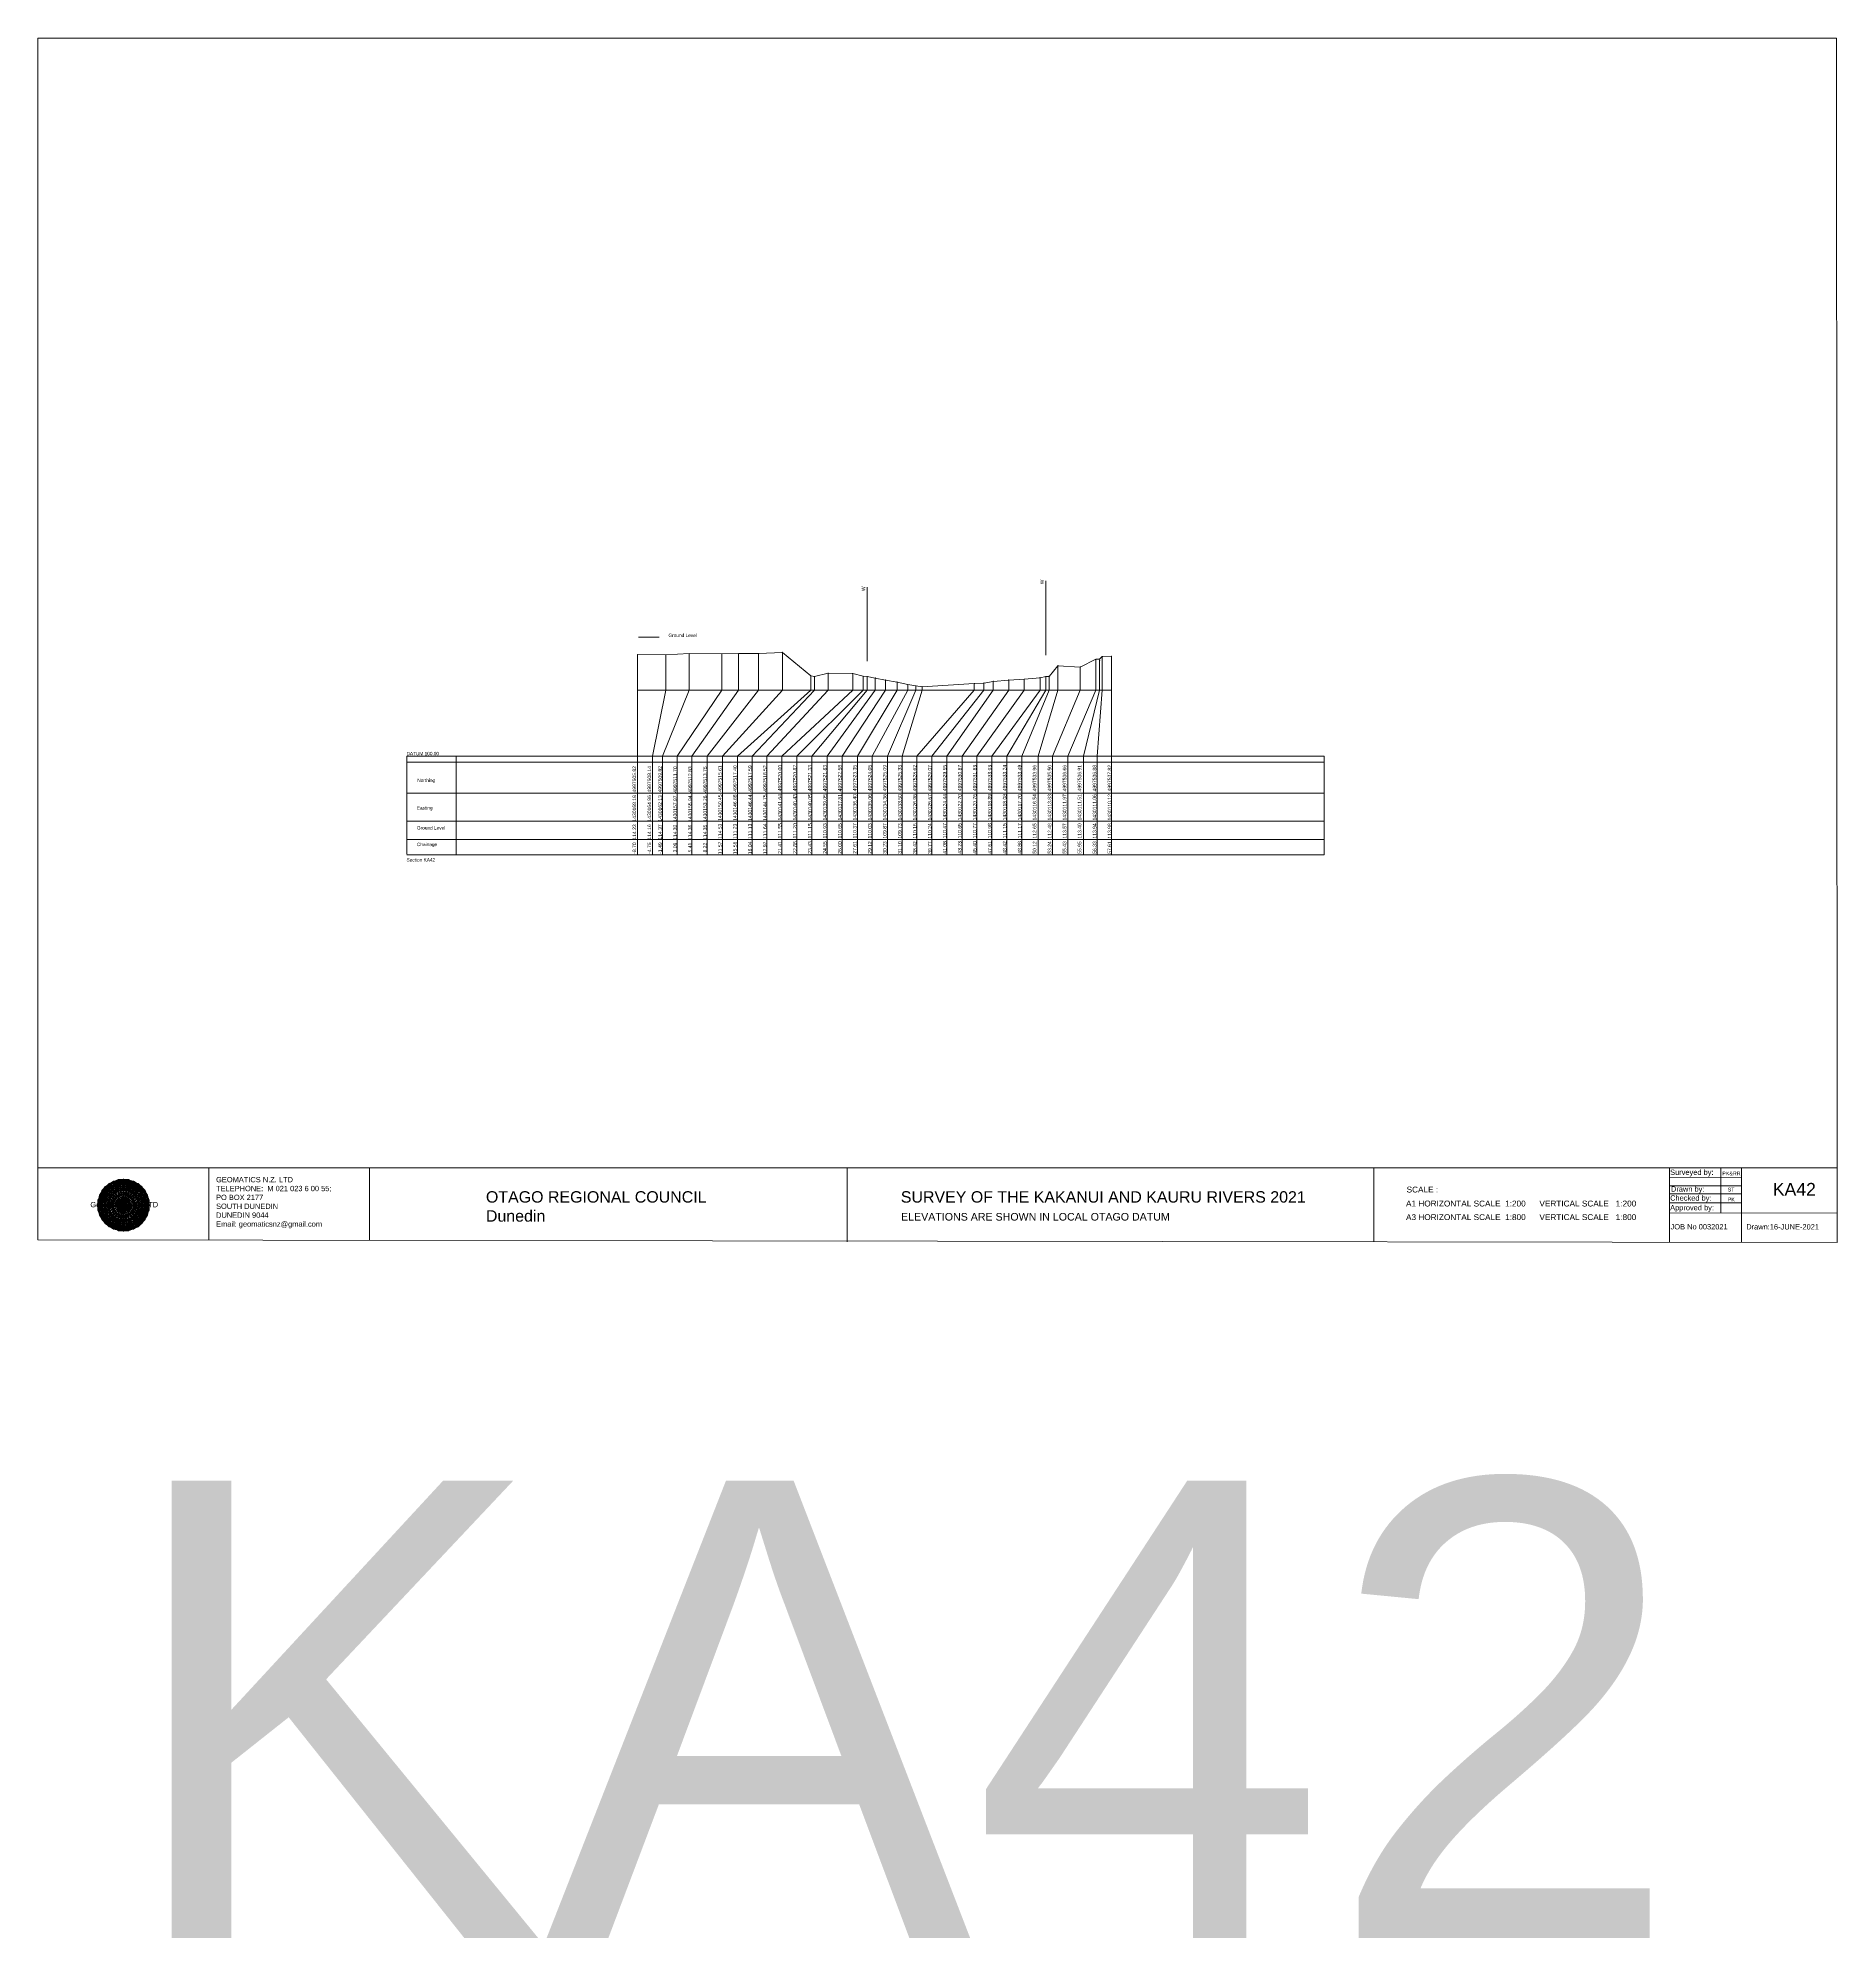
# Model space of a CAD drawing. Header units: millimetres. Extents: x -4102225 to 9709717, y -15023097 to 2258209.
# Drawn here: x 7407378 to 7659156, y -65384 to 200506 of the extents above; entities that cross this region are included whole.
import ezdxf

# ---------------------------------------------------------------- set-up
doc = ezdxf.new("R2010")
doc.units = ezdxf.units.MM
doc.header["$PDMODE"] = 35
doc.header["$PDSIZE"] = 20
doc.layers.get('0').update_dxf_attribs({"lineweight": 0})
doc.layers.add('geo', color=7, linetype='Continuous', lineweight=0)
doc.styles.get("Standard").update_dxf_attribs({"font": 'arial.ttf'})

# ---------------------------------------------------------------- blocks, each defined once
blk = doc.blocks.new('Geomatics_Circle_SPT')
at = {"layer": 'geo', "color": 2, "linetype": 'Continuous', "lineweight": 0}
for p, q in [((0, 25.2), (-25.2, 0)), ((-24.7, 4.9), (-4.9, 24.7)), ((-24.7, -4.9), (4.9, 24.7)), ((-9.7, 23.3), (-23.3, 9.6)), ((9.7, 23.3), (-23.3, -9.7)), ((-21, 14), (-14, 21)), ((-21, -14), (14, 21)), ((-14, 21), (21, -14)), ((23.3, -9.7), (-9.7, 23.3)), ((-4.9, 24.7), (24.7, -4.9)), ((25.2, 0), (0, 25.2)), ((4.9, 24.7), (24.7, 4.9)), ((23.3, 9.7), (9.7, 23.3)), ((14, 21), (21, 14)), ((4.9, -24.7), (-24.7, 4.9)), ((-24.7, 0), (0, -24.7)), ((-23.3, 9.7), (9.7, -23.3)), ((14, -21), (-21, 14)), ((0, 0), (-17.8, 17.8)), ((0, 0), (-17.8, -17.8)), ((21, 14), (-14, -21)), ((-9.7, -23.3), (23.3, 9.7)), ((24.7, 4.9), (-4.9, -24.7)), ((0, 0), (17.8, 17.8)), ((0, 0), (17.8, -17.8)), ((0, -24.8), (25.2, 0)), ((17.8, 18.1), (17.8, 18.1)), ((-4.9, -24.7), (-24.7, -4.9)), ((-23.3, -9.7), (-9.7, -23.3)), ((-14, -21), (-21, -14)), ((-17.8, -17.8), (-17.8, -17.8)), ((24.7, -4.9), (4.9, -24.7)), ((9.7, -23.3), (23.3, -9.7)), ((21, -14), (14, -21)), ((18.1, -17.8), (18.1, -17.8)), ((4.9, -24.7), (4.9, -24.7))]:
    blk.add_line(p, q, dxfattribs=at)
at = {"layer": 'geo', "color": 1, "linetype": 'Continuous', "lineweight": 0}
for p, q in [((-25.2, 0), (9.7, 23.3)), ((-25.2, 0), (-9.6, 23.3)), ((-4.9, 24.8), (-24.7, -4.9)), ((4.9, 24.7), (-24.7, 4.9)), ((14, 21), (-24.7, -4.9)), ((-14, 21), (-24.7, 4.9)), ((-23.3, 9.7), (0, 25.2)), ((-23.3, -9.6), (0, 25.2)), ((4.9, 24.8), (-21, -14)), ((-4.9, 24.7), (-21, 14)), ((14, 21), (-21, 14)), ((-14, 21), (-21, -14)), ((-17.8, 17.8), (9.7, 23.3)), ((-17.8, 17.8), (-9.6, 23.3)), ((-17.8, -17.8), (9.7, 23.3)), ((-17.8, -17.8), (-9.7, 23.3)), ((4.9, 24.7), (-14, 21)), ((-4.9, 24.7), (-14, -20.9)), ((0, 0), (-14, 21)), ((-14, 21), (-4.9, -24.7)), ((-14, 21), (-14, 21)), ((24.7, -4.9), (-14, 21)), ((21, 14), (-14, 21)), ((-9.8, 23.1), (-9.8, 23.1)), ((-9.7, 23.3), (0, 25.2)), ((-9.7, 23.3), (0, -25.2)), ((-9.7, -23.3), (0, 25.2)), ((-9.6, 23.3), (17.8, -17.8)), ((-9.6, 23.3), (25.2, 0)), ((-9.6, 23.3), (17.8, 17.8)), ((0, 0), (-4.9, 24.7)), ((-4.9, 24.7), (-4.9, 24.7)), ((21, -14), (-4.9, 24.7)), ((24.8, 4.9), (-4.9, 24.7)), ((14, 21), (-4.9, 24.7)), ((-0.2, 25.1), (-0.2, 25.1)), ((0, 25.2), (9.7, -23.3)), ((0, 25.2), (23.3, -9.7)), ((0, 25.2), (23.3, 9.7)), ((0, 25.2), (9.7, 23.3)), ((0, 0), (4.9, 24.7)), ((0, -25.2), (9.7, 23.3)), ((0, 0), (14, 21)), ((21, 14), (4.9, 24.8)), ((14, -21), (4.9, 24.7)), ((24.7, -4.9), (4.9, 24.7)), ((4.9, 24.7), (4.9, 24.7)), ((4.9, -24.7), (14, 21)), ((9.4, 23.3), (9.4, 23.3)), ((9.7, 23.3), (17.8, -17.8)), ((9.7, 23.3), (25.2, 0)), ((9.7, 23.3), (17.8, 17.9)), ((21, -14), (14, 21)), ((24.7, 4.9), (14, 21)), ((14, 21), (14, 21)), ((-25.2, 0), (23.3, 9.7)), ((-25.2, 0), (-23.3, 9.7)), ((-23.3, -9.7), (-25.2, 0)), ((-9.6, -23.3), (-25.2, 0)), ((9.7, -23.3), (-25.2, 0)), ((21, 14), (-24.7, 4.9)), ((-21, 14), (-24.7, -4.9)), ((0, 0), (-24.7, 4.9)), ((-24.7, 4.9), (-21, -14)), ((-24.7, 4.9), (-4.9, -24.7)), ((-24.7, 4.9), (14, -21)), ((-24.7, 4.9), (-24.7, 4.9)), ((0, 0), (-24.7, -4.9)), ((-23.3, -9.6), (17.8, 17.8)), ((-23.3, 9.7), (-17.8, 17.9)), ((-23.3, -9.6), (-17.8, 17.9)), ((-23.3, 9.7), (17.8, 17.8)), ((-17.8, -17.8), (-23.3, 9.7)), ((0, -25.2), (-23.3, 9.7)), ((-23.3, 9.7), (17.8, -17.8)), ((-23.3, 9.7), (25.2, 0)), ((-23.3, 9.4), (-23.3, 9.4)), ((-23.3, -9.7), (25.2, 0)), ((0, 0), (-21, 14)), ((-21, 14), (-14, -21)), ((-21, 14), (4.9, -24.7)), ((-21, 14), (-21, 14)), ((24.7, 4.9), (-21, 14)), ((0, 0), (-21, -14)), ((-17.9, 17.6), (-17.9, 17.6)), ((-9.7, -23.3), (-17.8, 17.8)), ((-17.8, 17.8), (9.7, -23.3)), ((-17.8, 17.8), (23.3, -9.6)), ((-17.8, 17.8), (23.3, 9.7)), ((-17.8, -17.8), (23.3, 9.7)), ((-14, -21), (24.7, 4.9)), ((0, 0), (-14, -21)), ((-9.6, -23.3), (17.8, 17.9)), ((25.2, 0), (-9.6, -23.3)), ((-4.9, -24.7), (21, 14)), ((0, 0), (-4.9, -24.7)), ((0, 0), (21, 14)), ((23.3, 9.7), (0, -25.2)), ((0, 0), (24.8, 4.9)), ((0, 0), (4.9, -24.7)), ((0, 0), (14, -21)), ((0, 0), (21, -14)), ((0, 0), (24.8, -4.9)), ((4.9, -24.7), (24.7, 4.9)), ((17.8, 17.8), (9.7, -23.3)), ((25.2, 0), (9.7, -23.3)), ((14, -21), (21, 14)), ((17.6, 17.9), (17.6, 17.9)), ((17.8, 17.8), (23.3, -9.7)), ((17.8, 17.8), (23.3, 9.7)), ((23.3, 9.7), (17.8, -17.8)), ((24.7, -4.9), (21, 14)), ((21, 14), (21, 14)), ((21, -14), (24.7, 4.9)), ((23.1, 9.8), (23.1, 9.8)), ((23.3, 9.7), (25.2, 0)), ((25.2, 0), (23.3, -9.6)), ((24.7, 4.9), (24.7, 4.9)), ((25.1, 0.2), (25.1, 0.2)), ((-25.2, 0), (23.3, -9.7)), ((-25.1, -0.2), (-25.1, -0.2)), ((-24.7, -4.9), (-24.7, -4.9)), ((-24.7, -4.9), (-14, -21)), ((-24.7, -4.9), (4.9, -24.7)), ((-24.7, -4.9), (21, -14)), ((-17.8, -17.8), (-23.3, -9.7)), ((0, -25.2), (-23.3, -9.6)), ((17.8, -17.8), (-23.3, -9.6)), ((-23.1, -9.8), (-23.1, -9.8)), ((-21, -14), (24.7, -4.9)), ((-21, -14), (-21, -14)), ((-21, -14), (-4.9, -24.7)), ((-21, -14), (14, -21)), ((23.3, -9.7), (-17.8, -17.8)), ((-9.6, -23.3), (-17.8, -17.8)), ((9.7, -23.3), (-17.8, -17.8)), ((-17.6, -17.9), (-17.6, -17.9)), ((-14, -21), (21, -14)), ((17.8, -17.8), (-9.7, -23.3)), ((-4.9, -24.7), (24.7, -4.9)), ((23.3, -9.6), (0, -25.2)), ((4.9, -24.7), (21, -14)), ((17.8, -17.8), (9.7, -23.3)), ((14, -21), (24.7, -4.9)), ((23.3, -9.6), (17.8, -17.8)), ((17.9, -17.6), (17.9, -17.6)), ((21, -14), (21, -14)), ((23.3, -9.4), (23.3, -9.4)), ((24.7, -4.9), (24.7, -4.9)), ((-14, -21), (-14, -21)), ((-14, -21), (4.9, -24.7)), ((0, -25.2), (-9.7, -23.3)), ((-9.4, -23.3), (-9.4, -23.3)), ((-4.9, -24.7), (14, -21)), ((-4.9, -24.7), (-4.9, -24.7)), ((9.7, -23.3), (0, -25.2)), ((0.2, -25.1), (0.2, -25.1)), ((4.9, -24.7), (4.9, -24.7)), ((9.8, -23.1), (9.8, -23.1)), ((14, -21), (14, -21))]:
    blk.add_line(p, q, dxfattribs=at)
at = {"layer": 'geo', "color": 114, "linetype": 'Continuous', "lineweight": 0}
for p, q in [((-24.7, 4.9), (14, 21)), ((9.7, 23.3), (-23.3, 9.7)), ((-20.9, 14), (4.9, 24.7)), ((0, 25.2), (-17.8, 17.8)), ((-14, 21), (-4.9, 24.7)), ((4.9, -24.7), (-14, 21)), ((0, 0), (-9.7, 23.3)), ((-4.9, 24.7), (14, -21)), ((17.8, -17.8), (0, 25.2)), ((0, 0), (9.7, 23.3)), ((4.9, 24.7), (21, -14)), ((23.3, -9.7), (9.7, 23.3)), ((14, 21), (24.7, -4.9)), ((17.9, 17.8), (-25.2, 0)), ((-24.7, -4.9), (21, 14)), ((-14, -21), (-24.7, 4.9)), ((0, 0), (-23.3, 9.7)), ((-23.3, 9.7), (-9.7, -23.3)), ((0, 0), (-23.3, -9.7)), ((-4.9, -24.7), (-21, 14)), ((24.8, 4.9), (-20.9, -14)), ((-17.8, 17.8), (0, -25.2)), ((0, 0), (-9.7, -23.3)), ((0, 0), (23.3, 9.7)), ((0, 0), (9.7, -23.3)), ((0, 0), (23.3, -9.7)), ((25.2, 0), (17.8, 17.8)), ((21, 14), (24.7, 4.9)), ((-25.2, 0), (-17.8, -17.8)), ((-21, -14), (-24.7, -4.9)), ((-17.8, -17.8), (25.2, 0)), ((24.8, -4.9), (-14, -21)), ((-9.6, -23.3), (23.3, -9.7)), ((21, -14), (-4.9, -24.8)), ((0, -25.2), (17.9, -17.8)), ((14, -21), (4.9, -24.8))]:
    blk.add_line(p, q, dxfattribs=at)
at = {"layer": 'geo', "color": 250, "linetype": 'Continuous', "lineweight": 0}
for p, q in [((-14, 21), (-14, 21)), ((14, 21), (-14, 21)), ((-14, 20.9), (-14, -21)), ((-9.7, 23.3), (9.7, 23.3)), ((-9.7, -23.3), (-9.7, 23.3)), ((-4.9, 24.7), (4.9, 24.7)), ((-4.9, 24.7), (-4.9, -24.7)), ((0, 0), (0, 25.2)), ((4.9, 24.7), (4.9, -24.7)), ((9.7, -23.3), (9.7, 23.3)), ((14, 21), (14, -21)), ((0, 0), (-25.2, 0)), ((24.7, 4.9), (-24.7, 4.9)), ((-24.7, 4.9), (-24.7, -4.9)), ((-23.3, 9.7), (23.3, 9.7)), ((-23.3, 9.7), (-23.3, 9.7)), ((-23.3, -9.7), (-23.3, 9.7)), ((21, 14), (-21, 14)), ((-21, 14), (-21, -14)), ((-17.8, 17.8), (17.8, 17.8)), ((-17.8, -17.8), (-17.8, 17.8)), ((0, 0), (0, -25.2)), ((0, 0), (25.2, 0)), ((17.8, -17.8), (17.8, 17.8)), ((21, 14), (21, 14)), ((21, -14), (21, 14)), ((23.3, 9.7), (23.3, -9.7)), ((24.7, 4.9), (24.7, 4.9)), ((24.7, -4.9), (24.7, 4.9)), ((-24.7, -4.9), (24.7, -4.9)), ((23.3, -9.7), (-23.3, -9.7)), ((-21, -14), (21, -14)), ((17.8, -17.8), (-17.8, -17.8)), ((-14, -21), (14, -21)), ((9.7, -23.3), (-9.7, -23.3)), ((-4.9, -24.7), (4.9, -24.7))]:
    blk.add_line(p, q, dxfattribs=at)
blk = doc.blocks.new('GeomaticsNZ TITLE BLOCK')
at = {"color": 7, "linetype": 'Continuous', "lineweight": 0}
for p, q in [((0, 94.9), (0, 1579.2)), ((0, 1579.2), (2363.4, 1579.2)), ((2363.4, 1579.2), (2364, 94.9)), ((2364, 94.9), (0, 94.9)), ((0, 94.9), (0, 0)), ((15.9, 94.9), (2364, 94.9)), ((224.3, 95.2), (224.3, -0.3)), ((2364, 94.9), (382.6, 94.9)), ((435.8, 95.2), (435.8, -0.7)), ((1063.4, 94.9), (1063.4, -2.4)), ((1755.4, 94.9), (1755.4, -2.6)), ((2143.9, 94.9), (2143.7, -3)), ((2143.9, 81.9), (2238.6, 81.7)), ((2211.5, 94.9), (2211.5, 36.1)), ((2238.6, 94.8), (2238.6, -3.2)), ((2364, -3.5), (2364, 94.9)), ((2143.6, 60.4), (2238.6, 60.4)), ((2143.9, 71), (2238.6, 71)), ((2143.8, 48.6), (2238.6, 48.6)), ((2143.8, 35.4), (2364, 35.3)), ((0, 0), (2364, -3.5))]:
    blk.add_line(p, q, dxfattribs=at)
at = {"color": 7, "linetype": 'Continuous', "lineweight": 0, "xscale": 1.36, "yscale": 1.36, "zscale": 1.36}
blk.add_blockref('Geomatics_Circle_SPT', (112.4, 45.7), dxfattribs=at)
at = {"color": 7, "linetype": 'Continuous', "lineweight": 0}
for s, p in [('PK&RR', (2213.2, 84.8)), ('ST', (2220.3, 63.6)), ('PK', (2220.4, 50.6))]:
    blk.add_text(s, height=5, dxfattribs=at).set_placement(p)
at = {"color": 7, "linetype": 'Continuous', "lineweight": 0, "attachment_point": 1}
for s, width, heights, insert, char_height in [('{\\C256;GEOMATICS N.Z. LTD                   \\PTELEPHONE:  M 021 023 6 00 55;\\PPO BOX 2177\\PSOUTH DUNEDIN\\PDUNEDIN 9044\\PEmail: geomaticsnz@gmail.com}', 3535.727, [94.7], (234, 82.7), 7), ('{\\C256;Surveyed by:}', 3535.727, [0], (2144.7, 92.4), 7), ('{\\C256;Geomatics N.Z. LTD                   }', 125.079, [15.8], (68.8, 49.9), 7), ('{\\C256;OTAGO REGIONAL COUNCIL\\PDunedin}', 3535.727, [0], (588.6, 64), 15), ('{\\C256;SURVEY OF THE KAKANUI AND KAURU RIVERS 2021}', 3535.727, [0], (1133.8, 64), 15), ('{\\C256;Checked by:}', 3535.727, [0], (2144.7, 58.6), 7), ('{\\C256;Drawn by:}', 3535.727, [0], (2145.8, 70.4), 7), ('{\\C256;ELEVATIONS ARE SHOWN IN LOCAL OTAGO DATUM}', 3535.727, [0], (1134.1, 35.4), 10), ('{\\C256;Approved by:}', 3535.727, [0], (2144.7, 45.9), 7), ('{\\C256;JOB No 0032021}', 3535.727, [0], (2145.3, 20.8), 7), ('{\\C256;Drawn:16-JUNE-2021}', 3535.727, [0], (2244.7, 20.7), 7)]:
    blk.add_mtext_dynamic_manual_height_columns(s, width=width, gutter_width=159, heights=heights, dxfattribs=dict(at, insert=insert, char_height=char_height))

msp = doc.modelspace()

# ---------------------------------------------------------------- linework, layer by layer
at = {"lineweight": 0}
for p, q in [((7523434.476, 113287.219), (7523434.476, 123645.857)), ((7548424.827, 114160.652), (7548424.827, 124519.29)), ((7459019.599, 100000), (7459019.599, 86302.518)), ((7459019.599, 100000), (7587394.726, 100000)), ((7459019.599, 99153.568), (7587394.726, 99153.568)), ((7465921.94, 100000), (7465921.94, 86175.74)), ((7459019.599, 94830.946), (7587394.726, 94830.946)), ((7459019.599, 90885.991), (7587394.726, 90885.991)), ((7459019.599, 88325.82), (7587394.726, 88325.82)), ((7459019.599, 86175.74), (7587394.726, 86175.74))]:
    msp.add_line(p, q, dxfattribs=at)
at = {"color": 1, "lineweight": 0}
msp.add_line((7491420.522, 116673.482), (7494327.253, 116673.482), dxfattribs=at)
for p, q in [((7498514.361, 114372), (7498514.361, 109237.972)), ((7505413.886, 114362), (7505413.886, 109237.972)), ((7508224.174, 114351), (7508224.174, 109237.972)), ((7511567.047, 114531), (7511567.047, 109237.972)), ((7491304.333, 114232), (7491304.333, 86175.74)), ((7495246.948, 114162), (7495246.948, 109237.972)), ((7503091.318, 114322), (7503091.318, 109237.972)), ((7550122.21, 112649), (7550122.21, 109237.972)), ((7553238.304, 112479), (7553238.304, 109237.972)), ((7555426.031, 113569), (7555426.031, 109237.972)), ((7555949.575, 113399), (7555949.575, 109237.972)), ((7556331.608, 113939), (7556331.608, 109237.972)), ((7491304.333, 109237.972), (7557605.304, 109237.972)), ((7495246.948, 109237.972), (7493371.388, 100000)), ((7498514.361, 109237.972), (7494796.431, 100000)), ((7503091.318, 109237.972), (7496851.038, 100000)), ((7505413.886, 109237.972), (7498905.645, 100000)), ((7508224.174, 109237.972), (7501039.341, 100000)), ((7511567.047, 109237.972), (7503155.728, 100000)), ((7515560.403, 109237.972), (7505285.408, 100000)), ((7515560.403, 111231), (7515560.403, 109237.972)), ((7516038.628, 111131), (7516038.628, 109237.972)), ((7517966.823, 111641), (7517966.823, 109237.972)), ((7521409.562, 111551), (7521409.562, 109237.972)), ((7522860.602, 111201), (7522860.602, 109237.972)), ((7523434.476, 111151), (7523434.476, 109237.972)), ((7524552.121, 110930), (7524552.121, 109237.972)), ((7525999.257, 110650), (7525999.257, 109237.972)), ((7527605.765, 110370), (7527605.765, 109237.972)), ((7529117.49, 110030), (7529117.49, 109237.972)), ((7530231.586, 109870), (7530231.586, 109237.972)), ((7531099.681, 109730), (7531099.681, 109237.972)), ((7538416.14, 110160), (7538416.14, 109237.972)), ((7539765.136, 110240), (7539765.136, 109237.972)), ((7541076.308, 110470), (7541076.308, 109237.972)), ((7543233.542, 110649), (7543233.542, 109237.972)), ((7545396.689, 110769), (7545396.689, 109237.972)), ((7547612.472, 110979), (7547612.472, 109237.972)), ((7548424.827, 111149), (7548424.827, 109237.972)), ((7548877.942, 111169), (7548877.942, 109237.972)), ((7493371.388, 86175.74), (7493371.388, 100000)), ((7494796.431, 86175.74), (7494796.431, 100000)), ((7496851.038, 86175.74), (7496851.038, 100000)), ((7498905.645, 86175.74), (7498905.645, 100000)), ((7501039.341, 86175.74), (7501039.341, 100000)), ((7503155.728, 86175.74), (7503155.728, 100000)), ((7505285.408, 86175.74), (7505285.408, 100000)), ((7507337.528, 86175.74), (7507337.528, 100000)), ((7509392.231, 86175.74), (7509392.231, 100000)), ((7511494.559, 86175.74), (7511494.559, 100000)), ((7513581.012, 86175.74), (7513581.012, 100000)), ((7515682.671, 86175.74), (7515682.671, 100000)), ((7517836.642, 86175.74), (7517836.642, 100000)), ((7519938.875, 86175.74), (7519938.875, 100000)), ((7522072.189, 86175.74), (7522072.189, 100000)), ((7524118.476, 86175.74), (7524118.476, 100000)), ((7526250.164, 86175.74), (7526250.164, 100000)), ((7528329.922, 86175.74), (7528329.922, 100000)), ((7530386.155, 86175.74), (7530386.155, 100000)), ((7532477.199, 86175.74), (7532477.199, 100000)), ((7534593.203, 86175.74), (7534593.203, 100000)), ((7536722.309, 86175.74), (7536722.309, 100000)), ((7538773.76, 86175.74), (7538773.76, 100000)), ((7540886.417, 86175.74), (7540886.417, 100000)), ((7541076.308, 100000), (7541076.308, 99937.692)), ((7542958.525, 86175.74), (7542958.525, 100000)), ((7545081.128, 86175.74), (7545081.128, 100000)), ((7547355.024, 86175.74), (7547355.024, 100000)), ((7549370.995, 86175.74), (7549370.995, 100000)), ((7551504.309, 86175.74), (7551504.309, 100000)), ((7553707.818, 86175.74), (7553707.818, 100000)), ((7555630.067, 86175.74), (7555630.067, 100000)), ((7587394.726, 100000), (7587394.726, 86175.74))]:
    msp.add_line(p, q)
at = {"color": 7}
for p, q in [((7557605.304, 113979), (7557605.304, 86175.74)), ((7516038.628, 109237.972), (7507337.528, 100000)), ((7517966.823, 109237.972), (7509392.231, 100000)), ((7521409.562, 109237.972), (7511494.559, 100000)), ((7522860.602, 109237.972), (7513581.012, 100000)), ((7523434.476, 109237.972), (7515682.671, 100000)), ((7524552.121, 109237.972), (7517836.642, 100000)), ((7525999.257, 109237.972), (7519938.875, 100000)), ((7527605.765, 109237.972), (7522072.189, 100000)), ((7529117.49, 109237.972), (7524118.476, 100000)), ((7530231.586, 109237.972), (7526250.164, 100000)), ((7531099.681, 109237.972), (7528329.922, 100000)), ((7538416.14, 109237.972), (7530386.155, 100000)), ((7539765.136, 109237.972), (7532477.199, 100000)), ((7541076.308, 109237.972), (7534593.203, 100000)), ((7543233.542, 109237.972), (7536722.309, 100000)), ((7545396.689, 109237.972), (7538773.76, 100000)), ((7547612.472, 109237.972), (7540886.417, 100000)), ((7548424.827, 109237.972), (7542958.525, 100000)), ((7548877.942, 109237.972), (7545081.128, 100000)), ((7550122.21, 109237.972), (7547355.024, 100000)), ((7553238.304, 109237.972), (7549370.995, 100000)), ((7555426.031, 109237.972), (7551504.309, 100000)), ((7555949.575, 109237.972), (7553707.818, 100000)), ((7556331.608, 109237.972), (7555630.067, 100000))]:
    msp.add_line(p, q, dxfattribs=at)
at = {"color": 1}
msp.add_lwpolyline([(7491304.333, 114232), (7495246.948, 114162), (7498514.361, 114372), (7503091.318, 114322), (7505413.886, 114362), (7508224.174, 114351), (7511567.047, 114531), (7515560.403, 111231), (7516038.628, 111131), (7517966.823, 111641), (7521409.562, 111551), (7522860.602, 111201), (7523434.476, 111151), (7524552.121, 110930), (7525999.257, 110650), (7527605.765, 110370), (7529117.49, 110030), (7530231.586, 109870), (7531099.681, 109730), (7538416.14, 110160), (7539765.136, 110240), (7541076.308, 110470), (7543233.542, 110649), (7545396.689, 110769), (7547612.472, 110979), (7548424.827, 111149), (7548877.942, 111169), (7550122.21, 112649), (7553238.304, 112479), (7555426.031, 113569), (7555949.575, 113569), (7556331.608, 113939), (7557605.304, 113979)], dxfattribs=at)
at = {"color": 7}
for p in [(7498514.361, 114372), (7503091.318, 114322), (7505413.886, 114362), (7508224.174, 114351), (7511567.047, 114531), (7491304.333, 114232), (7495246.948, 114162), (7550122.21, 112649), (7553238.304, 112479), (7555426.031, 113569), (7555949.575, 113399), (7556331.608, 113939), (7557605.304, 113979), (7515560.403, 111231), (7516038.628, 111131), (7517966.823, 111641), (7521409.562, 111551), (7522860.602, 111201), (7523434.476, 111151), (7524552.121, 110930), (7525999.257, 110650), (7527605.765, 110370), (7529117.49, 110030), (7530231.586, 109870), (7531099.681, 109730), (7538416.14, 110160), (7539765.136, 110240), (7541076.308, 110470), (7543233.542, 110649), (7545396.689, 110769), (7547612.472, 110979), (7548424.827, 111149), (7548877.942, 111169)]:
    msp.add_point(p, dxfattribs=at)
at = {"lineweight": 0}
msp.add_point((7459019.599, 100000), dxfattribs=at)
msp.add_point((7459019.599, 100000), dxfattribs=at)

# ---------------------------------------------------------------- block references
at = {"color": 7, "lineweight": 0, "xscale": 106.5053773992074, "yscale": 106.5053773992074, "zscale": 106.5053773992074}
msp.add_blockref('GeomaticsNZ TITLE BLOCK', (7407378.428, 32308.825), dxfattribs=at)

# ---------------------------------------------------------------- texts
at = {"lineweight": 0}
for s, height, p in [('Ground Level', 473.07414, (7495612.854, 116673.482)), ('DATUM 100.00', 473.07414, (7458952.662, 100135.982)), ('Northing', 473.0741, (7460463.666, 96387.343)), ('Easting', 473.0741, (7460394.782, 92527.941)), ('Ground Level', 473.07414, (7460411.885, 89738.63)), ('Chainage', 473.0741, (7460414.144, 87414.494)), ('Section KA42', 473.07414, (7458952.651, 85257.825))]:
    msp.add_text(s, height=height, dxfattribs=at).set_placement(p)
for s, p in [(' -8.70  114.23  1430168.18  4997505.82', (7491085.957, 86153.571)), (' -4.75  114.16  1430164.96  4997508.14', (7493182.554, 86153.571)), (' -1.49  114.37  1430162.13  4997509.82', (7494693.009, 86153.571)), ('  3.09  114.32  1430157.97  4997511.70', (7496789.606, 86146.409)), ('  5.41  114.36  1430155.94  4997512.83', (7498886.204, 86146.75)), ('  8.22  114.35  1430153.26  4997513.75', (7500982.801, 86147.432)), (' 11.57  114.53  1430150.45  4997515.61', (7503079.398, 86099.683)), (' 15.56  111.23  1430146.88  4997517.40', (7505175.995, 86099.683)), (' 16.04  111.13  1430146.44  4997517.59', (7507272.592, 86099.683)), (' 17.97  111.64  1430144.75  4997518.52', (7509369.189, 86099.683)), (' 21.41  111.55  1430141.64  4997520.00', (7511465.786, 86155.276)), (' 22.86  111.20  1430140.43  4997520.82', (7513562.383, 86155.276)), (' 23.43  111.15  1430140.05  4997521.33', (7515658.98, 86155.276)), (' 24.55  110.93  1430139.05  4997521.83', (7517755.577, 86155.276)), (' 26.00  110.65  1430137.81  4997522.58', (7519852.174, 86155.276)), (' 27.61  110.37  1430136.40  4997523.35', (7521948.771, 86155.276)), (' 29.12  110.03  1430135.06  4997524.05', (7524045.368, 86155.276)), (' 30.23  109.87  1430134.36  4997525.09', (7526141.965, 86146.409)), (' 31.10  109.73  1430133.50  4997525.33', (7528238.562, 86146.409)), (' 38.42  110.16  1430126.96  4997528.62', (7530335.159, 86146.409)), (' 39.77  110.24  1430125.67  4997529.07', (7532431.756, 86146.409)), (' 41.08  110.47  1430124.44  4997529.55', (7534528.353, 86166.872)), (' 43.23  110.65  1430122.70  4997530.87', (7536624.951, 86166.872)), (' 45.40  110.77  1430120.76  4997531.83', (7538721.548, 86166.872)), (' 47.61  110.98  1430118.89  4997533.03', (7540818.145, 86166.872)), (' 48.42  111.15  1430118.08  4997533.24', (7542914.742, 86166.872)), (' 48.88  111.17  1430117.70  4997533.49', (7545011.339, 86166.872)), (' 50.12  112.65  1430116.54  4997533.96', (7547107.936, 86146.75)), (' 53.24  112.48  1430113.83  4997535.50', (7549204.533, 86146.75)), (' 55.43  113.57  1430111.97  4997536.66', (7551301.13, 86146.75)), (' 55.95  113.40  1430111.51  4997536.91', (7553397.727, 86146.75)), (' 56.33  113.94  1430111.06  4997536.88', (7555494.324, 86146.75)), (' 57.61  113.98  1430110.12  4997537.82', (7557590.921, 86146.75))]:
    msp.add_text(s, height=500, rotation=90).set_placement(p)
at = {"color": 7, "lineweight": 0}
for s, height, p in [('KA42', 1764.8028, (7650166.255, 38516.106)), ('A1 HORIZONTAL SCALE  1:200      VERTICAL SCALE   1:200 ', 823.57462, (7598838.117, 36985.921)), ('SCALE :  ', 823.5746, (7598920.088, 38946.775)), ('A3 HORIZONTAL SCALE  1:800      VERTICAL SCALE   1:800', 823.57462, (7598838.117, 35082.665)), ('KA42', 63996.9987, (7418763.849, -65383.929))]:
    msp.add_text(s, height=height, dxfattribs=at).set_placement(p)
at = {"lineweight": 0, "char_height": 500, "attachment_point": 1, "rotation": 90}
for insert in [(7522646.69, 123104.02), (7547637.041, 124059.267)]:
    msp.add_mtext_dynamic_manual_height_columns('W', width=4277.92851, gutter_width=12.5, heights=[0], dxfattribs=dict(at, insert=insert))

doc.saveas('drawing.dxf')
